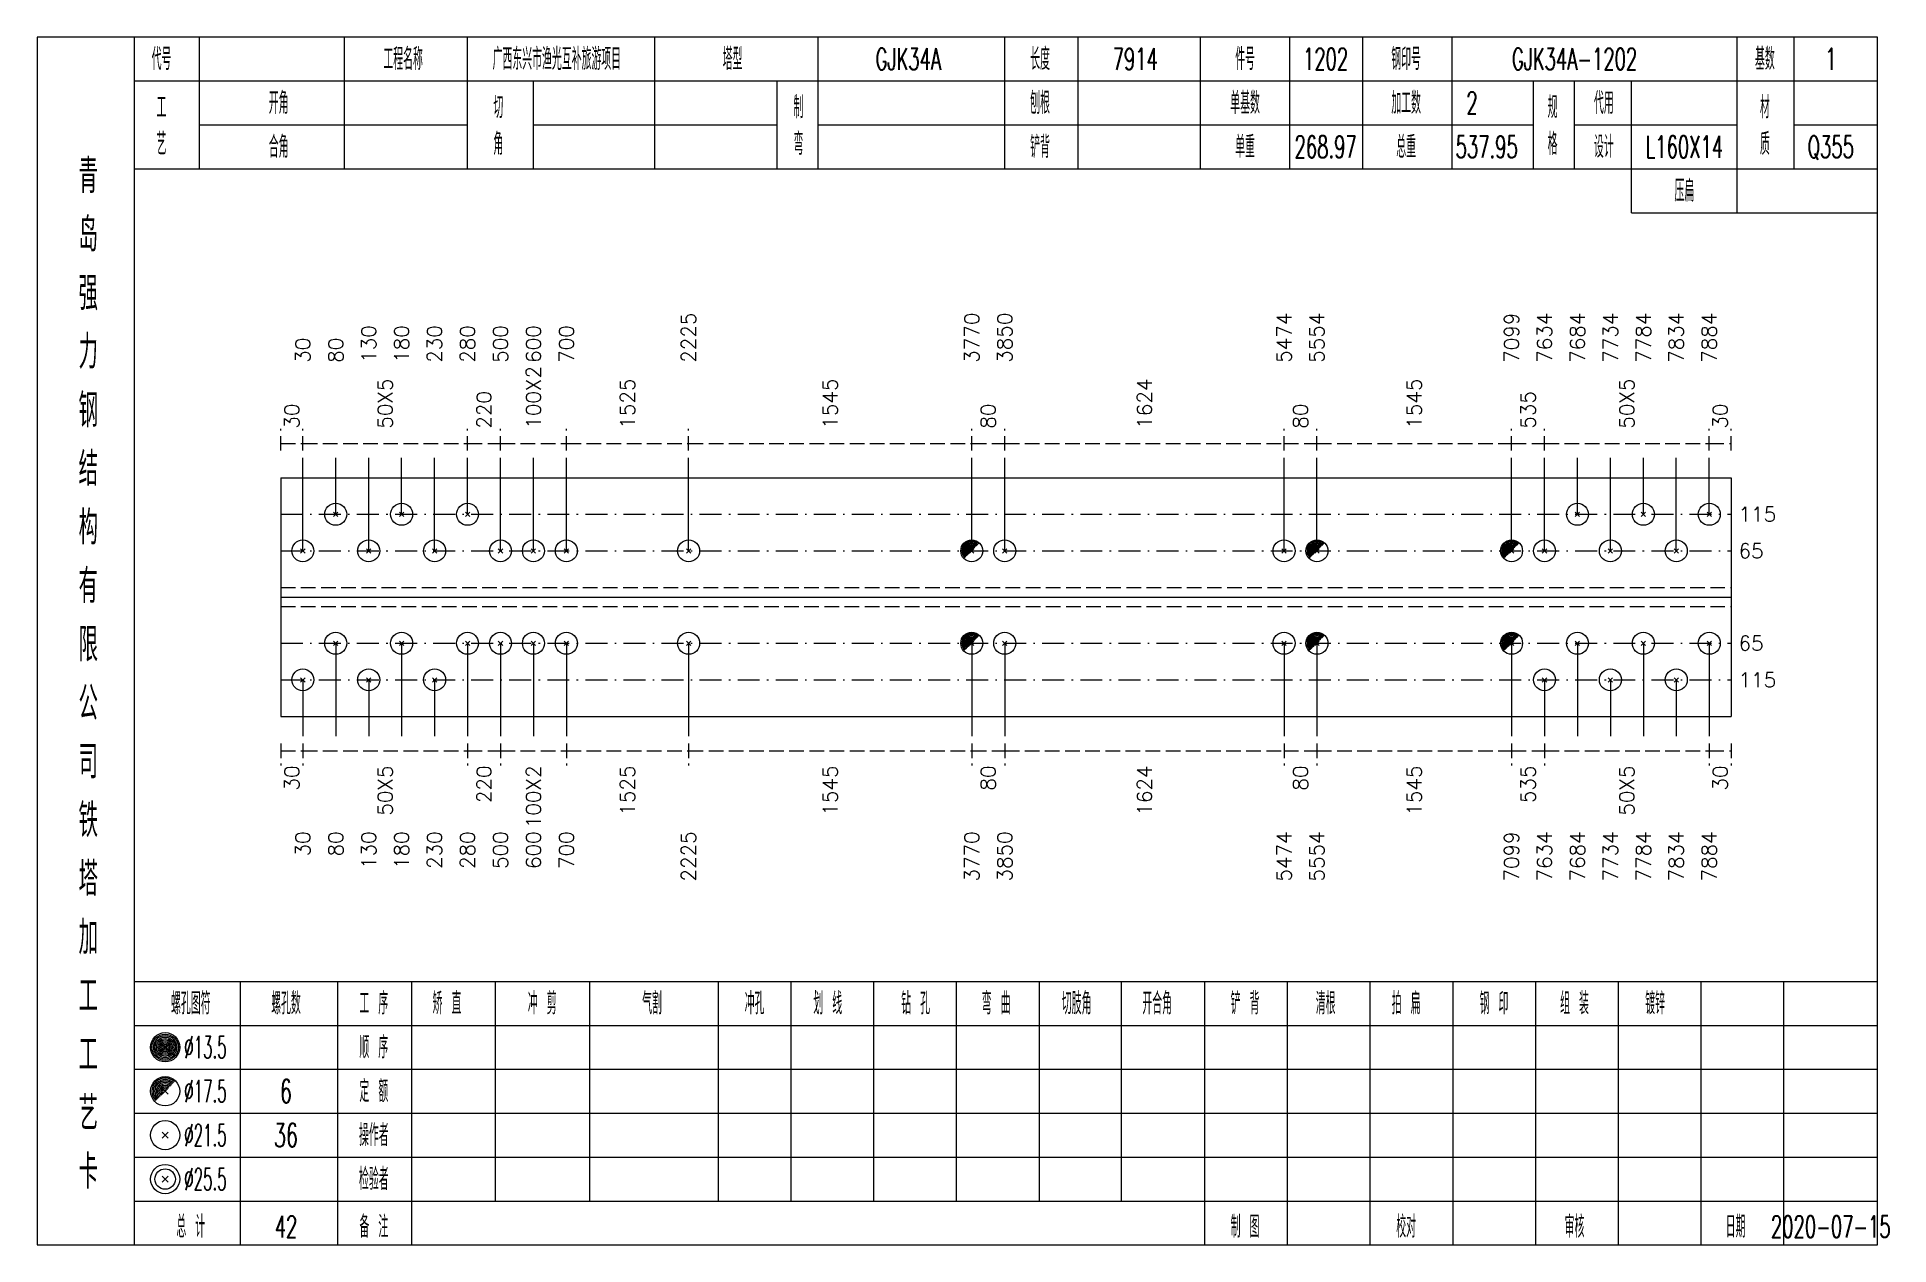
# Model space of a CAD drawing. Extents: x 0 to 2606, y -377 to 6479.
# Drawn here: x 1045.6 to 1298.5, y 1400 to 1565 of the extents above; entities that cross this region are included whole.
import ezdxf
from ezdxf.enums import TextEntityAlignment as Align

# ---------------------------------------------------------------- set-up
doc = ezdxf.new("R2010")
doc.units = 0
doc.header["$MEASUREMENT"] = 0
doc.linetypes.add('一点画线', pattern=[5.2, 3, -1, 0.2, -1])
doc.linetypes.add('虚线', pattern=[2.75, 2, -0.75])
doc.layers.get('0').update_dxf_attribs({"linetype": 'CONTINUOUS', "lineweight": 25})
doc.layers.add('1', color=7, linetype='CONTINUOUS', lineweight=25)
doc.layers.add('4', color=7, linetype='CONTINUOUS', lineweight=25)
doc.styles.get("Standard").update_dxf_attribs({"font": 'simplex.shx', "width": 0.7, "height": 3, "bigfont": 'gbhzfs.shx'})

msp = doc.modelspace()

# ---------------------------------------------------------------- texts
at = {"color": 7, "linetype": 'Continuous', "lineweight": 13}
for s, p in [('130', (1090.9, 1520.5)), ('180', (1095.4, 1520.5)), ('230', (1099.9, 1520.5)), ('280', (1104.4, 1520.5)), ('500', (1108.9, 1520.5)), ('600', (1113.4, 1520.5)), ('700', (1117.9, 1520.5)), ('2225', (1134.6, 1520.5)), ('3770', (1173.27, 1520.5)), ('3850', (1177.77, 1520.5)), ('5474', (1215.92, 1520.5)), ('5554', (1220.42, 1520.5)), ('7099', (1247, 1520.5)), ('7634', (1251.5, 1520.5)), ('7684', (1256, 1520.5)), ('7734', (1260.5, 1520.5)), ('7784', (1265, 1520.5)), ('7834', (1269.5, 1520.5)), ('7884', (1274, 1520.5)), ('30', (1081.9, 1520.5)), ('80', (1086.4, 1520.5))]:
    msp.add_text(s, height=2, rotation=90, dxfattribs=at).set_placement(p, align=Align.MIDDLE_LEFT)
at = {"color": 8, "linetype": 'Continuous', "lineweight": 9}
for s, p in [('50X5', (1093.15, 1511.5)), ('100X2', (1113.4, 1511.5)), ('1525', (1126.25, 1511.5)), ('1545', (1153.93, 1511.5)), ('1624', (1196.85, 1511.5)), ('1545', (1233.71, 1511.5)), ('50X5', (1262.75, 1511.5)), ('220', (1106.65, 1511.5)), ('535', (1249.25, 1511.5)), ('30', (1080.4, 1511.5)), ('80', (1175.52, 1511.5)), ('80', (1218.17, 1511.5)), ('30', (1275.5, 1511.5))]:
    msp.add_text(s, height=2, rotation=90, dxfattribs=at).set_placement(p, align=Align.MIDDLE_LEFT)
at = {"color": 7, "linetype": 'Continuous', "lineweight": 13}
for s, p in [('115', (1278, 1499.81)), ('65', (1278, 1494.81)), ('65', (1278, 1482.19)), ('115', (1278, 1477.19))]:
    msp.add_text(s, height=2, dxfattribs=at).set_placement(p, align=Align.MIDDLE_LEFT)
at = {"color": 8, "linetype": 'Continuous', "lineweight": 9}
for s, p in [('30', (1080.4, 1465.5)), ('50X5', (1093.15, 1465.5)), ('220', (1106.65, 1465.5)), ('100X2', (1113.4, 1465.5)), ('1525', (1126.25, 1465.5)), ('1545', (1153.93, 1465.5)), ('80', (1175.52, 1465.5)), ('1624', (1196.85, 1465.5)), ('80', (1218.17, 1465.5)), ('1545', (1233.71, 1465.5)), ('535', (1249.25, 1465.5)), ('50X5', (1262.75, 1465.5)), ('30', (1275.5, 1465.5))]:
    msp.add_text(s, height=2, rotation=90, dxfattribs=at).set_placement(p, align=Align.MIDDLE_RIGHT)
at = {"layer": '1', "color": 7, "linetype": 'Continuous', "lineweight": 13}
for s, p in [('30', (1081.9, 1456.5)), ('80', (1086.4, 1456.5)), ('130', (1090.9, 1456.5)), ('180', (1095.4, 1456.5)), ('230', (1099.9, 1456.5)), ('280', (1104.4, 1456.5)), ('500', (1108.9, 1456.5)), ('600', (1113.4, 1456.5)), ('700', (1117.9, 1456.5)), ('2225', (1134.6, 1456.5)), ('3770', (1173.27, 1456.5)), ('3850', (1177.77, 1456.5)), ('5474', (1215.92, 1456.5)), ('5554', (1220.42, 1456.5)), ('7099', (1247, 1456.5)), ('7634', (1251.5, 1456.5)), ('7684', (1256, 1456.5)), ('7734', (1260.5, 1456.5)), ('7784', (1265, 1456.5)), ('7834', (1269.5, 1456.5)), ('7884', (1274, 1456.5))]:
    msp.add_text(s, height=2, rotation=90, dxfattribs=at).set_placement(p, align=Align.MIDDLE_RIGHT)
at = {"layer": '4', "color": 1, "linetype": 'Continuous', "lineweight": 13}
for s, height, width, p in [('代号', 3, 0.6, (1062.6, 1562)), ('工程名称', 3, 0.6, (1095.6, 1562)), ('广西东兴市渔光互补旅游项目', 3, 0.6, (1116.6, 1562)), ('塔型', 3, 0.6, (1140.6, 1562)), ('GJK34A', 3, 0.6, (1164.6, 1562)), ('长度', 3, 0.6, (1182.6, 1562)), ('7914', 3, 0.6, (1195.6, 1562)), ('件号', 3, 0.6, (1210.6, 1562)), ('1202', 3, 0.6, (1221.6, 1562)), ('钢印号', 3, 0.6, (1232.6, 1562)), ('GJK34A-1202', 3, 0.6, (1255.6, 1562)), ('基数', 3, 0.6, (1281.6, 1562)), ('1', 3, 0.6, (1290.6, 1562)), ('工', 3, 0.6, (1062.6, 1555.4)), ('开角', 3, 0.6, (1078.6, 1556)), ('切', 3, 0.6, (1108.6, 1555.4)), ('制', 3, 0.6, (1149.6, 1555.4)), ('刨根', 3, 0.6, (1182.6, 1556)), ('单基数', 3, 0.6, (1210.6, 1556)), ('加工数', 3, 0.6, (1232.6, 1556)), ('2', 3, 0.6, (1241.6, 1556)), ('规', 3, 0.6, (1252.6, 1555.4)), ('代用', 3, 0.6, (1259.6, 1556)), ('材', 3, 0.6, (1281.6, 1555.4)), ('艺', 3, 0.6, (1062.6, 1550.4)), ('合角', 3, 0.6, (1078.6, 1550)), ('角', 3, 0.6, (1108.6, 1550.4)), ('弯', 3, 0.6, (1149.6, 1550.4)), ('铲背', 3, 0.6, (1182.6, 1550)), ('单重', 3, 0.6, (1210.6, 1550)), ('268.97', 3, 0.6, (1221.6, 1550)), ('总重', 3, 0.6, (1232.6, 1550)), ('537.95', 3, 0.6, (1243.6, 1550)), ('格', 3, 0.6, (1252.6, 1550.4)), ('设计', 3, 0.6, (1259.6, 1550)), ('L160X14', 3, 0.6, (1270.6, 1550)), ('质', 3, 0.6, (1281.6, 1550.4)), ('Q355', 3, 0.6, (1290.6, 1550)), ('青', 4.6, 0.8, (1052.6, 1546)), ('压扁', 3, 0.6, (1270.6, 1544)), ('岛', 4.6, 0.8, (1052.6, 1538)), ('强', 4.6, 0.8, (1052.6, 1530)), ('力', 4.6, 0.8, (1052.6, 1522)), ('钢', 4.6, 0.8, (1052.6, 1514)), ('结', 4.6, 0.8, (1052.6, 1506)), ('构', 4.6, 0.8, (1052.6, 1498)), ('有', 4.6, 0.8, (1052.6, 1490)), ('限', 4.6, 0.8, (1052.6, 1482)), ('公', 4.6, 0.8, (1052.6, 1474)), ('司', 4.6, 0.8, (1052.6, 1466)), ('铁', 4.6, 0.8, (1052.6, 1458)), ('塔', 4.6, 0.8, (1052.6, 1450)), ('加', 4.6, 0.8, (1052.6, 1442)), ('工', 4.6, 0.8, (1052.6, 1434)), ('螺孔图符', 3, 0.6, (1066.6, 1433)), ('螺孔数', 3, 0.6, (1079.6, 1433)), ('工 序', 3, 0.6, (1091.6, 1433)), ('矫 直', 3, 0.6, (1101.6, 1433)), ('冲 剪', 3, 0.6, (1114.6, 1433)), ('气割', 3, 0.6, (1129.6, 1433)), ('冲孔', 3, 0.6, (1143.6, 1433)), ('划 线', 3, 0.6, (1153.6, 1433)), ('钻 孔', 3, 0.6, (1165.6, 1433)), ('弯 曲', 3, 0.6, (1176.6, 1433)), ('切肢角', 3, 0.6, (1187.6, 1433)), ('开合角', 3, 0.6, (1198.6, 1433)), ('铲 背', 3, 0.6, (1210.6, 1433)), ('清根', 3, 0.6, (1221.6, 1433)), ('拍 扁', 3, 0.6, (1232.6, 1433)), ('钢 印', 3, 0.6, (1244.6, 1433)), ('组 装', 3, 0.6, (1255.6, 1433)), ('镀锌', 3, 0.6, (1266.6, 1433)), ('工', 4.6, 0.8, (1052.6, 1426)), ('%%C13.5', 3, 0.5, (1068.6, 1427)), ('顺 序', 3, 0.6, (1091.6, 1427)), ('%%C17.5', 3, 0.5, (1068.6, 1421)), ('6', 3.2, 0.6, (1079.6, 1421)), ('定 额', 3, 0.6, (1091.6, 1421)), ('艺', 4.6, 0.8, (1052.6, 1418)), ('%%C21.5', 3, 0.5, (1068.6, 1415)), ('36', 3.2, 0.6, (1079.6, 1415)), ('操作者', 3, 0.6, (1091.6, 1415)), ('卡', 4.6, 0.8, (1052.6, 1410)), ('%%C25.5', 3, 0.5, (1068.6, 1409)), ('检验者', 3, 0.6, (1091.6, 1409)), ('总 计', 3, 0.6, (1066.6, 1402.5)), ('42', 3, 0.6, (1079.6, 1402.5)), ('备 注', 3, 0.6, (1091.6, 1402.5)), ('制 图', 3, 0.6, (1210.6, 1402.5)), ('校对', 3, 0.6, (1232.6, 1402.5)), ('审核', 3, 0.6, (1255.6, 1402.5)), ('日期', 3, 0.6, (1277.6, 1402.5)), ('2020-07-15', 3, 0.6, (1290.6, 1402.5))]:
    msp.add_text(s, height=height, dxfattribs=dict(at, width=width)).set_placement(p, align=Align.MIDDLE_CENTER)

# ---------------------------------------------------------------- linework, layer by layer
at = {"color": 8, "linetype": '虚线', "lineweight": 9}
for p, q in [((1078.9, 1508.5), (1078.9, 1511.5)), ((1081.9, 1508.5), (1081.9, 1511.5)), ((1081.9, 1508.5), (1081.9, 1511.5)), ((1104.4, 1508.5), (1104.4, 1511.5)), ((1104.4, 1508.5), (1104.4, 1511.5)), ((1108.9, 1508.5), (1108.9, 1511.5)), ((1108.9, 1508.5), (1108.9, 1511.5)), ((1117.9, 1508.5), (1117.9, 1511.5)), ((1117.9, 1508.5), (1117.9, 1511.5)), ((1134.6, 1508.5), (1134.6, 1511.5)), ((1134.6, 1508.5), (1134.6, 1511.5)), ((1173.27, 1508.5), (1173.27, 1511.5)), ((1173.27, 1508.5), (1173.27, 1511.5)), ((1177.77, 1508.5), (1177.77, 1511.5)), ((1177.77, 1508.5), (1177.77, 1511.5)), ((1215.92, 1508.5), (1215.92, 1511.5)), ((1215.92, 1508.5), (1215.92, 1511.5)), ((1220.42, 1508.5), (1220.42, 1511.5)), ((1220.42, 1508.5), (1220.42, 1511.5)), ((1247, 1508.5), (1247, 1511.5)), ((1247, 1508.5), (1247, 1511.5)), ((1251.5, 1508.5), (1251.5, 1511.5)), ((1251.5, 1508.5), (1251.5, 1511.5)), ((1274, 1508.5), (1274, 1511.5)), ((1274, 1508.5), (1274, 1511.5)), ((1277, 1508.5), (1277, 1511.5)), ((1078.9, 1509.5), (1081.9, 1509.5)), ((1081.9, 1509.5), (1104.4, 1509.5)), ((1104.4, 1509.5), (1108.9, 1509.5)), ((1108.9, 1509.5), (1117.9, 1509.5)), ((1117.9, 1509.5), (1134.6, 1509.5)), ((1134.6, 1509.5), (1173.27, 1509.5)), ((1173.27, 1509.5), (1177.77, 1509.5)), ((1177.77, 1509.5), (1215.92, 1509.5)), ((1215.92, 1509.5), (1220.42, 1509.5)), ((1220.42, 1509.5), (1247, 1509.5)), ((1247, 1509.5), (1251.5, 1509.5)), ((1251.5, 1509.5), (1274, 1509.5)), ((1274, 1509.5), (1277, 1509.5)), ((1078.9, 1468.5), (1078.9, 1465.5)), ((1078.9, 1467.5), (1081.9, 1467.5)), ((1081.9, 1468.5), (1081.9, 1465.5)), ((1081.9, 1468.5), (1081.9, 1465.5)), ((1081.9, 1467.5), (1104.4, 1467.5)), ((1104.4, 1468.5), (1104.4, 1465.5)), ((1104.4, 1468.5), (1104.4, 1465.5)), ((1104.4, 1467.5), (1108.9, 1467.5)), ((1108.9, 1468.5), (1108.9, 1465.5)), ((1108.9, 1468.5), (1108.9, 1465.5)), ((1108.9, 1467.5), (1117.9, 1467.5)), ((1117.9, 1468.5), (1117.9, 1465.5)), ((1117.9, 1468.5), (1117.9, 1465.5)), ((1117.9, 1467.5), (1134.6, 1467.5)), ((1134.6, 1468.5), (1134.6, 1465.5)), ((1134.6, 1468.5), (1134.6, 1465.5)), ((1134.6, 1467.5), (1173.27, 1467.5)), ((1173.27, 1468.5), (1173.27, 1465.5)), ((1173.27, 1468.5), (1173.27, 1465.5)), ((1173.27, 1467.5), (1177.77, 1467.5)), ((1177.77, 1468.5), (1177.77, 1465.5)), ((1177.77, 1468.5), (1177.77, 1465.5)), ((1177.77, 1467.5), (1215.92, 1467.5)), ((1215.92, 1468.5), (1215.92, 1465.5)), ((1215.92, 1468.5), (1215.92, 1465.5)), ((1215.92, 1467.5), (1220.42, 1467.5)), ((1220.42, 1468.5), (1220.42, 1465.5)), ((1220.42, 1468.5), (1220.42, 1465.5)), ((1220.42, 1467.5), (1247, 1467.5)), ((1247, 1468.5), (1247, 1465.5)), ((1247, 1468.5), (1247, 1465.5)), ((1247, 1467.5), (1251.5, 1467.5)), ((1251.5, 1468.5), (1251.5, 1465.5)), ((1251.5, 1468.5), (1251.5, 1465.5)), ((1251.5, 1467.5), (1274, 1467.5)), ((1274, 1468.5), (1274, 1465.5)), ((1274, 1468.5), (1274, 1465.5)), ((1274, 1467.5), (1277, 1467.5)), ((1277, 1468.5), (1277, 1465.5))]:
    msp.add_line(p, q, dxfattribs=at)
at = {"color": 7, "linetype": 'Continuous', "lineweight": 13}
for p, q in [((1081.9, 1494.81), (1081.9, 1507.5)), ((1086.4, 1499.81), (1086.4, 1507.5)), ((1090.9, 1494.81), (1090.9, 1507.5)), ((1095.4, 1499.81), (1095.4, 1507.5)), ((1099.9, 1494.81), (1099.9, 1507.5)), ((1104.4, 1499.81), (1104.4, 1507.5)), ((1108.9, 1494.81), (1108.9, 1507.5)), ((1113.4, 1494.81), (1113.4, 1507.5)), ((1117.9, 1494.81), (1117.9, 1507.5)), ((1134.6, 1494.81), (1134.6, 1507.5)), ((1173.27, 1494.81), (1173.27, 1507.5)), ((1177.77, 1494.81), (1177.77, 1507.5)), ((1215.92, 1494.81), (1215.92, 1507.5)), ((1220.42, 1494.81), (1220.42, 1507.5)), ((1247, 1494.81), (1247, 1507.5)), ((1251.5, 1494.81), (1251.5, 1507.5)), ((1256, 1499.81), (1256, 1507.5)), ((1260.5, 1494.81), (1260.5, 1507.5)), ((1265, 1499.81), (1265, 1507.5)), ((1269.5, 1494.81), (1269.5, 1507.5)), ((1274, 1499.81), (1274, 1507.5)), ((1086.1, 1499.51), (1086.7, 1500.11)), ((1086.7, 1499.51), (1086.1, 1500.11)), ((1095.1, 1499.51), (1095.7, 1500.11)), ((1095.7, 1499.51), (1095.1, 1500.11)), ((1104.1, 1499.51), (1104.7, 1500.11)), ((1104.7, 1499.51), (1104.1, 1500.11)), ((1255.7, 1499.51), (1256.3, 1500.11)), ((1256.3, 1499.51), (1255.7, 1500.11)), ((1264.7, 1499.51), (1265.3, 1500.11)), ((1265.3, 1499.51), (1264.7, 1500.11)), ((1273.7, 1499.51), (1274.3, 1500.11)), ((1274.3, 1499.51), (1273.7, 1500.11)), ((1081.6, 1494.51), (1082.2, 1495.11)), ((1082.2, 1494.51), (1081.6, 1495.11)), ((1090.6, 1494.51), (1091.2, 1495.11)), ((1091.2, 1494.51), (1090.6, 1495.11)), ((1099.6, 1494.51), (1100.2, 1495.11)), ((1100.2, 1494.51), (1099.6, 1495.11)), ((1108.6, 1494.51), (1109.2, 1495.11)), ((1109.2, 1494.51), (1108.6, 1495.11)), ((1113.1, 1494.51), (1113.7, 1495.11)), ((1113.7, 1494.51), (1113.1, 1495.11)), ((1117.6, 1494.51), (1118.2, 1495.11)), ((1118.2, 1494.51), (1117.6, 1495.11)), ((1134.3, 1494.51), (1134.9, 1495.11)), ((1134.9, 1494.51), (1134.3, 1495.11)), ((1177.47, 1494.51), (1178.07, 1495.11)), ((1178.07, 1494.51), (1177.47, 1495.11)), ((1215.62, 1494.51), (1216.22, 1495.11)), ((1216.22, 1494.51), (1215.62, 1495.11)), ((1251.2, 1494.51), (1251.8, 1495.11)), ((1251.8, 1494.51), (1251.2, 1495.11)), ((1260.2, 1494.51), (1260.8, 1495.11)), ((1260.8, 1494.51), (1260.2, 1495.11)), ((1269.2, 1494.51), (1269.8, 1495.11)), ((1269.8, 1494.51), (1269.2, 1495.11)), ((1086.4, 1482.19), (1086.4, 1469.5)), ((1095.4, 1482.19), (1095.4, 1469.5)), ((1104.4, 1482.19), (1104.4, 1469.5)), ((1108.9, 1482.19), (1108.9, 1469.5)), ((1113.4, 1482.19), (1113.4, 1469.5)), ((1117.9, 1482.19), (1117.9, 1469.5)), ((1134.6, 1482.19), (1134.6, 1469.5)), ((1173.27, 1482.19), (1173.27, 1469.5)), ((1177.77, 1482.19), (1177.77, 1469.5)), ((1215.92, 1482.19), (1215.92, 1469.5)), ((1220.42, 1482.19), (1220.42, 1469.5)), ((1247, 1482.19), (1247, 1469.5)), ((1256, 1482.19), (1256, 1469.5)), ((1265, 1482.19), (1265, 1469.5)), ((1274, 1482.19), (1274, 1469.5)), ((1081.9, 1477.19), (1081.9, 1469.5)), ((1090.9, 1477.19), (1090.9, 1469.5)), ((1099.9, 1477.19), (1099.9, 1469.5)), ((1251.5, 1477.19), (1251.5, 1469.5)), ((1260.5, 1477.19), (1260.5, 1469.5)), ((1269.5, 1477.19), (1269.5, 1469.5))]:
    msp.add_line(p, q, dxfattribs=at)
at = {"color": 7, "linetype": 'Continuous', "lineweight": 18}
for p, q in [((1078.9, 1504.81), (1078.9, 1472.19)), ((1078.9, 1504.81), (1277, 1504.81)), ((1277, 1504.81), (1277, 1472.19)), ((1078.9, 1488.5), (1277, 1488.5))]:
    msp.add_line(p, q, dxfattribs=at)
at = {"color": 3, "linetype": '一点画线', "lineweight": 13}
for p, q in [((1078.9, 1499.81), (1277, 1499.81)), ((1078.9, 1494.81), (1277, 1494.81)), ((1078.9, 1482.19), (1277, 1482.19)), ((1078.9, 1477.19), (1277, 1477.19))]:
    msp.add_line(p, q, dxfattribs=at)
at = {"color": 7, "linetype": 'Continuous', "lineweight": 0}
for p, q in [((1172.97, 1494.51), (1173.57, 1495.11)), ((1172.97, 1495.11), (1173.57, 1494.51)), ((1220.12, 1494.51), (1220.72, 1495.11)), ((1220.12, 1495.11), (1220.72, 1494.51)), ((1246.7, 1494.51), (1247.3, 1495.11)), ((1246.7, 1495.11), (1247.3, 1494.51))]:
    msp.add_line(p, q, dxfattribs=at)
at = {"color": 1, "linetype": '虚线', "lineweight": 18}
for p, q in [((1078.9, 1489.81), (1277, 1489.81)), ((1078.9, 1487.19), (1277, 1487.19))]:
    msp.add_line(p, q, dxfattribs=at)
at = {"color": 7, "linetype": 'Continuous', "lineweight": 13}
for centre in [(1086.4, 1499.81), (1095.4, 1499.81), (1104.4, 1499.81), (1256, 1499.81), (1265, 1499.81), (1274, 1499.81), (1081.9, 1494.81), (1090.9, 1494.81), (1099.9, 1494.81), (1108.9, 1494.81), (1113.4, 1494.81), (1117.9, 1494.81), (1134.6, 1494.81), (1173.27, 1494.81), (1177.77, 1494.81), (1215.92, 1494.81), (1220.42, 1494.81), (1247, 1494.81), (1251.5, 1494.81), (1260.5, 1494.81), (1269.5, 1494.81)]:
    msp.add_circle(centre, 1.5, dxfattribs=at)
for centre, radius in [((1173.27, 1494.81), 1.35), ((1173.27, 1494.81), 1.2), ((1173.27, 1494.81), 1.05), ((1173.27, 1494.81), 0.9), ((1173.27, 1494.81), 0.75), ((1173.27, 1494.81), 0.6), ((1173.27, 1494.81), 0.45), ((1173.27, 1494.81), 0.3), ((1173.27, 1494.81), 0.15), ((1220.42, 1494.81), 1.35), ((1220.42, 1494.81), 1.2), ((1220.42, 1494.81), 1.05), ((1220.42, 1494.81), 0.9), ((1220.42, 1494.81), 0.75), ((1220.42, 1494.81), 0.6), ((1220.42, 1494.81), 0.45), ((1220.42, 1494.81), 0.3), ((1220.42, 1494.81), 0.15), ((1247, 1494.81), 1.35), ((1247, 1494.81), 1.2), ((1247, 1494.81), 1.05), ((1247, 1494.81), 0.9), ((1247, 1494.81), 0.75), ((1247, 1494.81), 0.6), ((1247, 1494.81), 0.45), ((1247, 1494.81), 0.3), ((1247, 1494.81), 0.15)]:
    msp.add_arc(centre, radius, 45, 225, dxfattribs=at)
at = {"layer": '1', "color": 7, "linetype": 'Continuous', "lineweight": 13}
for p, q in [((1086.1, 1481.89), (1086.7, 1482.49)), ((1086.7, 1481.89), (1086.1, 1482.49)), ((1095.1, 1481.89), (1095.7, 1482.49)), ((1095.7, 1481.89), (1095.1, 1482.49)), ((1104.1, 1481.89), (1104.7, 1482.49)), ((1104.7, 1481.89), (1104.1, 1482.49)), ((1108.6, 1481.89), (1109.2, 1482.49)), ((1109.2, 1481.89), (1108.6, 1482.49)), ((1113.1, 1481.89), (1113.7, 1482.49)), ((1113.7, 1481.89), (1113.1, 1482.49)), ((1117.6, 1481.89), (1118.2, 1482.49)), ((1118.2, 1481.89), (1117.6, 1482.49)), ((1134.3, 1481.89), (1134.9, 1482.49)), ((1134.9, 1481.89), (1134.3, 1482.49)), ((1177.47, 1481.89), (1178.07, 1482.49)), ((1178.07, 1481.89), (1177.47, 1482.49)), ((1215.62, 1481.89), (1216.22, 1482.49)), ((1216.22, 1481.89), (1215.62, 1482.49)), ((1255.7, 1481.89), (1256.3, 1482.49)), ((1256.3, 1481.89), (1255.7, 1482.49)), ((1264.7, 1481.89), (1265.3, 1482.49)), ((1265.3, 1481.89), (1264.7, 1482.49)), ((1273.7, 1481.89), (1274.3, 1482.49)), ((1274.3, 1481.89), (1273.7, 1482.49)), ((1081.6, 1476.89), (1082.2, 1477.49)), ((1082.2, 1476.89), (1081.6, 1477.49)), ((1090.6, 1476.89), (1091.2, 1477.49)), ((1091.2, 1476.89), (1090.6, 1477.49)), ((1099.6, 1476.89), (1100.2, 1477.49)), ((1100.2, 1476.89), (1099.6, 1477.49)), ((1251.2, 1476.89), (1251.8, 1477.49)), ((1251.8, 1476.89), (1251.2, 1477.49)), ((1260.2, 1476.89), (1260.8, 1477.49)), ((1260.8, 1476.89), (1260.2, 1477.49)), ((1269.2, 1476.89), (1269.8, 1477.49)), ((1269.8, 1476.89), (1269.2, 1477.49))]:
    msp.add_line(p, q, dxfattribs=at)
at = {"layer": '1', "color": 7, "linetype": 'Continuous', "lineweight": 0}
for p, q in [((1172.97, 1481.89), (1173.57, 1482.49)), ((1172.97, 1482.49), (1173.57, 1481.89)), ((1220.12, 1481.89), (1220.72, 1482.49)), ((1220.12, 1482.49), (1220.72, 1481.89)), ((1246.7, 1481.89), (1247.3, 1482.49)), ((1246.7, 1482.49), (1247.3, 1481.89))]:
    msp.add_line(p, q, dxfattribs=at)
at = {"layer": '1', "color": 7, "linetype": 'Continuous', "lineweight": 18}
msp.add_line((1078.9, 1472.19), (1277, 1472.19), dxfattribs=at)
at = {"layer": '1', "color": 7, "linetype": 'Continuous', "lineweight": 13}
for centre in [(1086.4, 1482.19), (1095.4, 1482.19), (1104.4, 1482.19), (1108.9, 1482.19), (1113.4, 1482.19), (1117.9, 1482.19), (1134.6, 1482.19), (1173.27, 1482.19), (1177.77, 1482.19), (1215.92, 1482.19), (1220.42, 1482.19), (1247, 1482.19), (1256, 1482.19), (1265, 1482.19), (1274, 1482.19), (1081.9, 1477.19), (1090.9, 1477.19), (1099.9, 1477.19), (1251.5, 1477.19), (1260.5, 1477.19), (1269.5, 1477.19)]:
    msp.add_circle(centre, 1.5, dxfattribs=at)
for centre, radius in [((1173.27, 1482.19), 1.35), ((1173.27, 1482.19), 1.2), ((1173.27, 1482.19), 1.05), ((1173.27, 1482.19), 0.9), ((1173.27, 1482.19), 0.75), ((1173.27, 1482.19), 0.6), ((1173.27, 1482.19), 0.45), ((1173.27, 1482.19), 0.3), ((1173.27, 1482.19), 0.15), ((1220.42, 1482.19), 1.35), ((1220.42, 1482.19), 1.2), ((1220.42, 1482.19), 1.05), ((1220.42, 1482.19), 0.9), ((1220.42, 1482.19), 0.75), ((1220.42, 1482.19), 0.6), ((1220.42, 1482.19), 0.45), ((1220.42, 1482.19), 0.3), ((1220.42, 1482.19), 0.15), ((1247, 1482.19), 1.35), ((1247, 1482.19), 1.2), ((1247, 1482.19), 1.05), ((1247, 1482.19), 0.9), ((1247, 1482.19), 0.75), ((1247, 1482.19), 0.6), ((1247, 1482.19), 0.45), ((1247, 1482.19), 0.3), ((1247, 1482.19), 0.15)]:
    msp.add_arc(centre, radius, 45, 225, dxfattribs=at)
at = {"layer": '4', "color": 1, "linetype": 'Continuous', "lineweight": 18}
for p, q in [((1058.9, 1400), (1058.9, 1565)), ((1067.8, 1547), (1067.8, 1565)), ((1087.6, 1547), (1087.6, 1565)), ((1104.4, 1547), (1104.4, 1565)), ((1130, 1547), (1130, 1565)), ((1152.3, 1547), (1152.3, 1565)), ((1177.8, 1547), (1177.8, 1565)), ((1187.8, 1547), (1187.8, 1565)), ((1204.5, 1547), (1204.5, 1565)), ((1216.7, 1547), (1216.7, 1565)), ((1226.7, 1547), (1226.7, 1565)), ((1238.9, 1547), (1238.9, 1565)), ((1277.8, 1541), (1277.8, 1565)), ((1285.6, 1547), (1285.6, 1565)), ((1058.9, 1559), (1297, 1559)), ((1113.4, 1547), (1113.4, 1559)), ((1146.7, 1547), (1146.7, 1559)), ((1250, 1547), (1250, 1559)), ((1255.6, 1547), (1255.6, 1559)), ((1263.4, 1541), (1263.4, 1559)), ((1067.8, 1553), (1104.4, 1553)), ((1113.4, 1553), (1146.7, 1553)), ((1152.3, 1553), (1250, 1553)), ((1255.6, 1553), (1277.8, 1553)), ((1285.6, 1553), (1297, 1553)), ((1058.9, 1547), (1297, 1547)), ((1263.4, 1541), (1297, 1541)), ((1058.9, 1436), (1297, 1436)), ((1073.4, 1400), (1073.4, 1436)), ((1086.7, 1400), (1086.7, 1436)), ((1096.8, 1400), (1096.8, 1436)), ((1108.2, 1406), (1108.2, 1436)), ((1121.1, 1406), (1121.1, 1436)), ((1138.7, 1406), (1138.7, 1436)), ((1148.6, 1406), (1148.6, 1436)), ((1159.9, 1406), (1159.9, 1436)), ((1171.2, 1406), (1171.2, 1436)), ((1182.5, 1406), (1182.5, 1436)), ((1193.7, 1406), (1193.7, 1436)), ((1205.1, 1406), (1205.1, 1436)), ((1216.4, 1406), (1216.4, 1436)), ((1227.7, 1406), (1227.7, 1436)), ((1239, 1406), (1239, 1436)), ((1250.3, 1406), (1250.3, 1436)), ((1261.6, 1406), (1261.6, 1436)), ((1272.9, 1406), (1272.9, 1436)), ((1284.2, 1406), (1284.2, 1436)), ((1058.9, 1430), (1297, 1430)), ((1058.9, 1424), (1297, 1424)), ((1058.9, 1418), (1297, 1418)), ((1058.9, 1412), (1297, 1412)), ((1058.9, 1406), (1297, 1406)), ((1205.1, 1400), (1205.1, 1406)), ((1216.4, 1400), (1216.4, 1406)), ((1227.7, 1400), (1227.7, 1406)), ((1239, 1400), (1239, 1406)), ((1250.3, 1400), (1250.3, 1406)), ((1261.6, 1400), (1261.6, 1406)), ((1272.9, 1400), (1272.9, 1406)), ((1284.2, 1400), (1284.2, 1406))]:
    msp.add_line(p, q, dxfattribs=at)
at = {"layer": '4', "color": 7, "linetype": 'Continuous', "lineweight": 13}
for p, q in [((1062.9, 1426.8), (1063.3, 1427.2)), ((1063.3, 1426.8), (1062.9, 1427.2)), ((1062.7, 1414.6), (1063.5, 1415.4)), ((1063.5, 1414.6), (1062.7, 1415.4)), ((1062.7, 1408.6), (1063.5, 1409.4)), ((1063.5, 1408.6), (1062.7, 1409.4))]:
    msp.add_line(p, q, dxfattribs=at)
at = {"layer": '4', "color": 7, "linetype": 'Continuous', "lineweight": 0}
for p, q in [((1062.7, 1420.6), (1063.5, 1421.4)), ((1062.7, 1421.4), (1063.5, 1420.6))]:
    msp.add_line(p, q, dxfattribs=at)
at = {"layer": '4', "color": 1, "linetype": 'Continuous', "lineweight": 18}
msp.add_lwpolyline([(1045.6, 1565), (1045.6, 1400), (1297, 1400), (1297, 1565)], close=True, dxfattribs=at)
at = {"layer": '4', "color": 7, "linetype": 'Continuous', "lineweight": 13}
for centre, radius in [((1063.1, 1427), 2), ((1063.1, 1427), 1.8), ((1063.1, 1427), 1.6), ((1063.1, 1427), 1.4), ((1063.1, 1427), 1.2), ((1063.1, 1427), 1), ((1063.1, 1427), 0.8), ((1063.1, 1427), 0.6), ((1063.1, 1427), 0.4), ((1063.1, 1427), 0.2), ((1063.1, 1421), 2), ((1063.1, 1415), 2), ((1063.1, 1409), 2), ((1063.1, 1409), 1.4)]:
    msp.add_circle(centre, radius, dxfattribs=at)
for radius in [1.8, 1.6, 1.4, 1.2, 1, 0.8, 0.6, 0.4, 0.2]:
    msp.add_arc((1063.1, 1421), radius, 45, 225, dxfattribs=at)

msp.set_redraw_order([(e.dxf.handle, doc.entitydb.next_handle()) for e in msp.query("TEXT MTEXT ATTDEF DIMENSION ARC_DIMENSION")])  # texts and dimensions are drawn at this point

doc.saveas('drawing.dxf')
